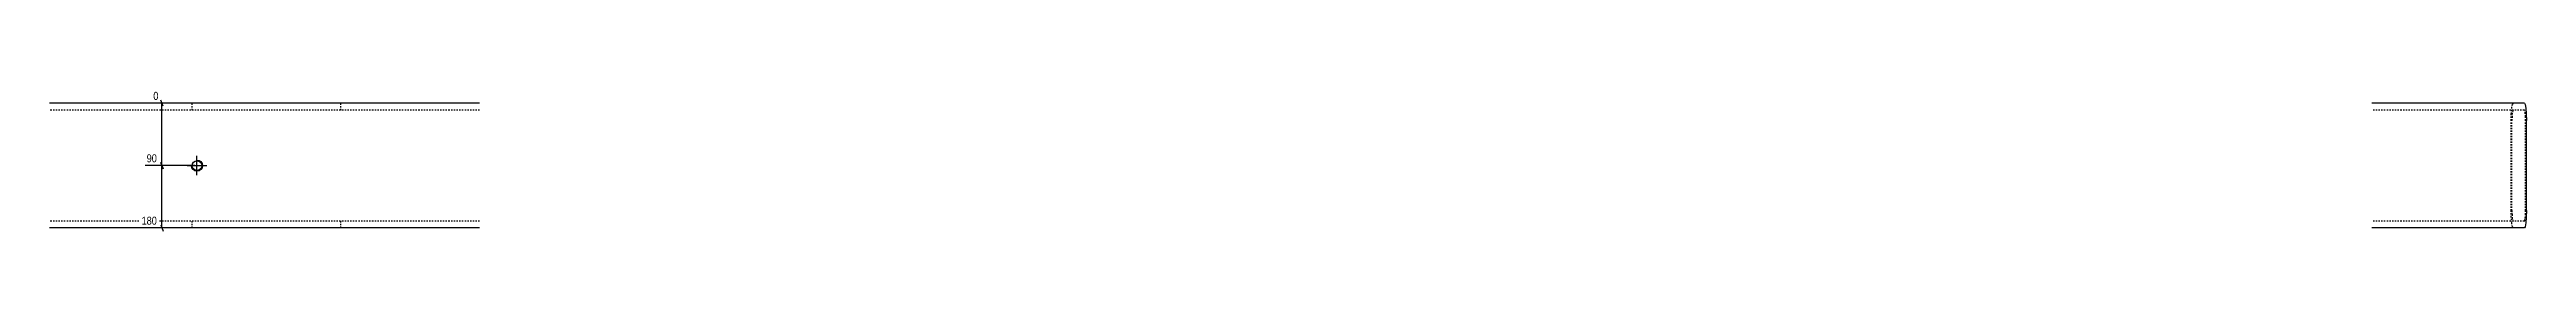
# Model space of a CAD drawing. Header units: millimetres. Extents: x 9 to 17840, y 7 to 366.
# Drawn here: x 2297 to 5859, y 9 to 213 of the extents above; entities that cross this region are included whole.
import ezdxf

# ---------------------------------------------------------------- set-up
doc = ezdxf.new("R2010")
doc.units = ezdxf.units.MM
doc.linetypes.add('DXK_LINE_DOT2', pattern=[3.9198, 1.9599, -1.9599])
doc.layers.add('MÅLSÆTNING', color=7, linetype='Continuous')
doc.layers.add('STÅL', color=7, linetype='Continuous')
doc.styles.add('Arial Narrow', font='ARIALN.TTF', dxfattribs={"height": 0.2})

msp = doc.modelspace()

# ---------------------------------------------------------------- linework, layer by layer
at = {"layer": 'MÅLSÆTNING', "color": 7, "linetype": 'Continuous'}
for p, q in [((2506, 193.5), (2446.2, 193.5)), ((2460.4, 189), (2456.8, 198)), ((2458.6, 103.5), (2458.6, 193.5)), ((2456.8, 108), (2460.4, 99)), ((2460.4, 99), (2456.8, 108)), ((2506, 103.5), (2434.5, 103.5)), ((2506, 103.5), (2434.5, 103.5)), ((2458.6, 13.5), (2458.6, 103.5)), ((2506, 13.5), (2427.2, 13.5)), ((2456.8, 18), (2460.4, 9))]:
    msp.add_line(p, q, dxfattribs=at)
at = {"layer": 'STÅL', "color": 2, "linetype": 'Continuous'}
for p, q in [((2915.5, 193.5), (2297, 193.5)), ((5855.7, 193.5), (5636.6, 193.5)), ((5855.7, 193.5), (5856.8, 191.6)), ((5856.8, 191.6), (5857.8, 186.2)), ((5857.8, 186.2), (5858.5, 178.1)), ((5858.5, 178.1), (5858.7, 168.5)), ((5858.7, 38.5), (5858.7, 168.5)), ((5858.7, 38.5), (5858.5, 28.9)), ((2915.5, 13.5), (2297, 13.5)), ((5855.7, 13.5), (5636.6, 13.5)), ((5856.8, 15.4), (5855.7, 13.5)), ((5857.8, 20.8), (5856.8, 15.4)), ((5858.5, 28.9), (5857.8, 20.8))]:
    msp.add_line(p, q, dxfattribs=at)
at = {"layer": 'STÅL', "color": 7, "linetype": 'DXK_LINE_DOT2'}
for p, q in [((2915.5, 183.5), (2297, 183.5)), ((2502, 183.5), (2502, 193.5)), ((2716, 183.5), (2716, 193.5)), ((5855.7, 183.5), (5636.6, 183.5)), ((5836.9, 178.1), (5837.5, 186.2)), ((5837.5, 186.2), (5838.5, 191.6)), ((5838.4, 179.1), (5838, 174.2)), ((5839, 182.4), (5838.4, 179.1)), ((5838.5, 191.6), (5839.7, 193.5)), ((5839.7, 183.5), (5839, 182.4)), ((5856.4, 182.4), (5855.7, 183.5)), ((5857, 179.1), (5856.4, 182.4)), ((5857.4, 174.2), (5857, 179.1)), ((5836.6, 168.5), (5836.9, 178.1)), ((5836.6, 38.5), (5836.6, 168.5)), ((5838, 174.2), (5837.9, 168.5)), ((5837.9, 38.5), (5837.9, 168.5)), ((5857.5, 168.5), (5857.4, 174.2)), ((5857.5, 38.5), (5857.5, 168.5)), ((5836.9, 28.9), (5836.6, 38.5)), ((5837.9, 38.5), (5838, 32.8)), ((5857.4, 32.8), (5857.5, 38.5)), ((2915.5, 23.5), (2297, 23.5)), ((2502, 13.5), (2502, 23.5)), ((2716, 13.5), (2716, 23.5)), ((5855.7, 23.5), (5636.6, 23.5)), ((5837.5, 20.8), (5836.9, 28.9)), ((5838.5, 15.4), (5837.5, 20.8)), ((5838, 32.8), (5838.4, 27.9)), ((5838.4, 27.9), (5839, 24.6)), ((5839.7, 13.5), (5838.5, 15.4)), ((5839, 24.6), (5839.7, 23.5)), ((5855.7, 23.5), (5856.4, 24.6)), ((5856.4, 24.6), (5857, 27.9)), ((5857, 27.9), (5857.4, 32.8))]:
    msp.add_line(p, q, dxfattribs=at)
at = {"layer": 'STÅL', "color": 3, "linetype": 'Continuous'}
for p, q in [((2502.5, 106.2), (2504.1, 108.5)), ((2504.1, 108.5), (2506.3, 110)), ((2506.3, 110), (2509, 110.5)), ((2509, 89.5), (2509, 117.5)), ((2509, 111.5), (2509, 111.5)), ((2509, 111.5), (2512.1, 110.9)), ((2509, 110.5), (2509, 110.5)), ((2509, 110.5), (2511.7, 110)), ((2511.7, 110), (2513.9, 108.5)), ((2512.1, 110.9), (2514.7, 109.2)), ((2513.9, 108.5), (2515.5, 106.2)), ((2514.7, 109.2), (2516.4, 106.6)), ((2495, 103.5), (2523, 103.5)), ((2501.6, 100.4), (2501, 103.5)), ((2501, 103.5), (2501, 103.5)), ((2503.3, 97.8), (2501.6, 100.4)), ((2502, 103.5), (2502.5, 106.2)), ((2502.5, 100.8), (2502, 103.5)), ((2502, 103.5), (2502, 103.5)), ((2504.1, 98.6), (2502.5, 100.8)), ((2505.9, 96.1), (2503.3, 97.8)), ((2506.3, 97), (2504.1, 98.6)), ((2509, 95.5), (2505.9, 96.1)), ((2509, 96.5), (2506.3, 97)), ((2511.7, 97), (2509, 96.5)), ((2509, 96.5), (2509, 96.5)), ((2512.1, 96.1), (2509, 95.5)), ((2509, 95.5), (2509, 95.5)), ((2513.9, 98.6), (2511.7, 97)), ((2514.7, 97.8), (2512.1, 96.1)), ((2515.5, 100.8), (2513.9, 98.6)), ((2516.4, 100.4), (2514.7, 97.8)), ((2515.5, 106.2), (2516, 103.5)), ((2516, 103.5), (2515.5, 100.8)), ((2516, 103.5), (2516, 103.5)), ((2516.4, 106.6), (2517, 103.5)), ((2517, 103.5), (2516.4, 100.4)), ((2517, 103.5), (2517, 103.5))]:
    msp.add_line(p, q, dxfattribs=at)

# ---------------------------------------------------------------- next in the draw order: wipeouts: each hides what was drawn before it
at = {"color": 0, "linetype": 'Continuous'}
for points in [[(2455.9, 195.9), (2455.9, 212.7), (2443.8, 212.7), (2443.8, 195.9)], [(2453.7, 105.9), (2453.7, 122.7), (2434.3, 122.7), (2434.3, 105.9)], [(2453.7, 15.9), (2453.7, 32.7), (2427, 32.7), (2427, 15.9)]]:
    msp.add_wipeout(points, dxfattribs=at).dxf.layer = 'MÅLSÆTNING'

# ---------------------------------------------------------------- next in the draw order: texts
at = {"layer": 'MÅLSÆTNING', "color": 3, "linetype": 'Continuous', "style": 'Arial Narrow'}
for s, height, p in [('0', 11.5, (2446.2, 198.3)), ('90', 11.45, (2436.7, 108.3)), ('180', 11.45, (2429.4, 18.3))]:
    msp.add_text(s, height=height, dxfattribs=at).set_placement(p)

doc.saveas('drawing.dxf')
